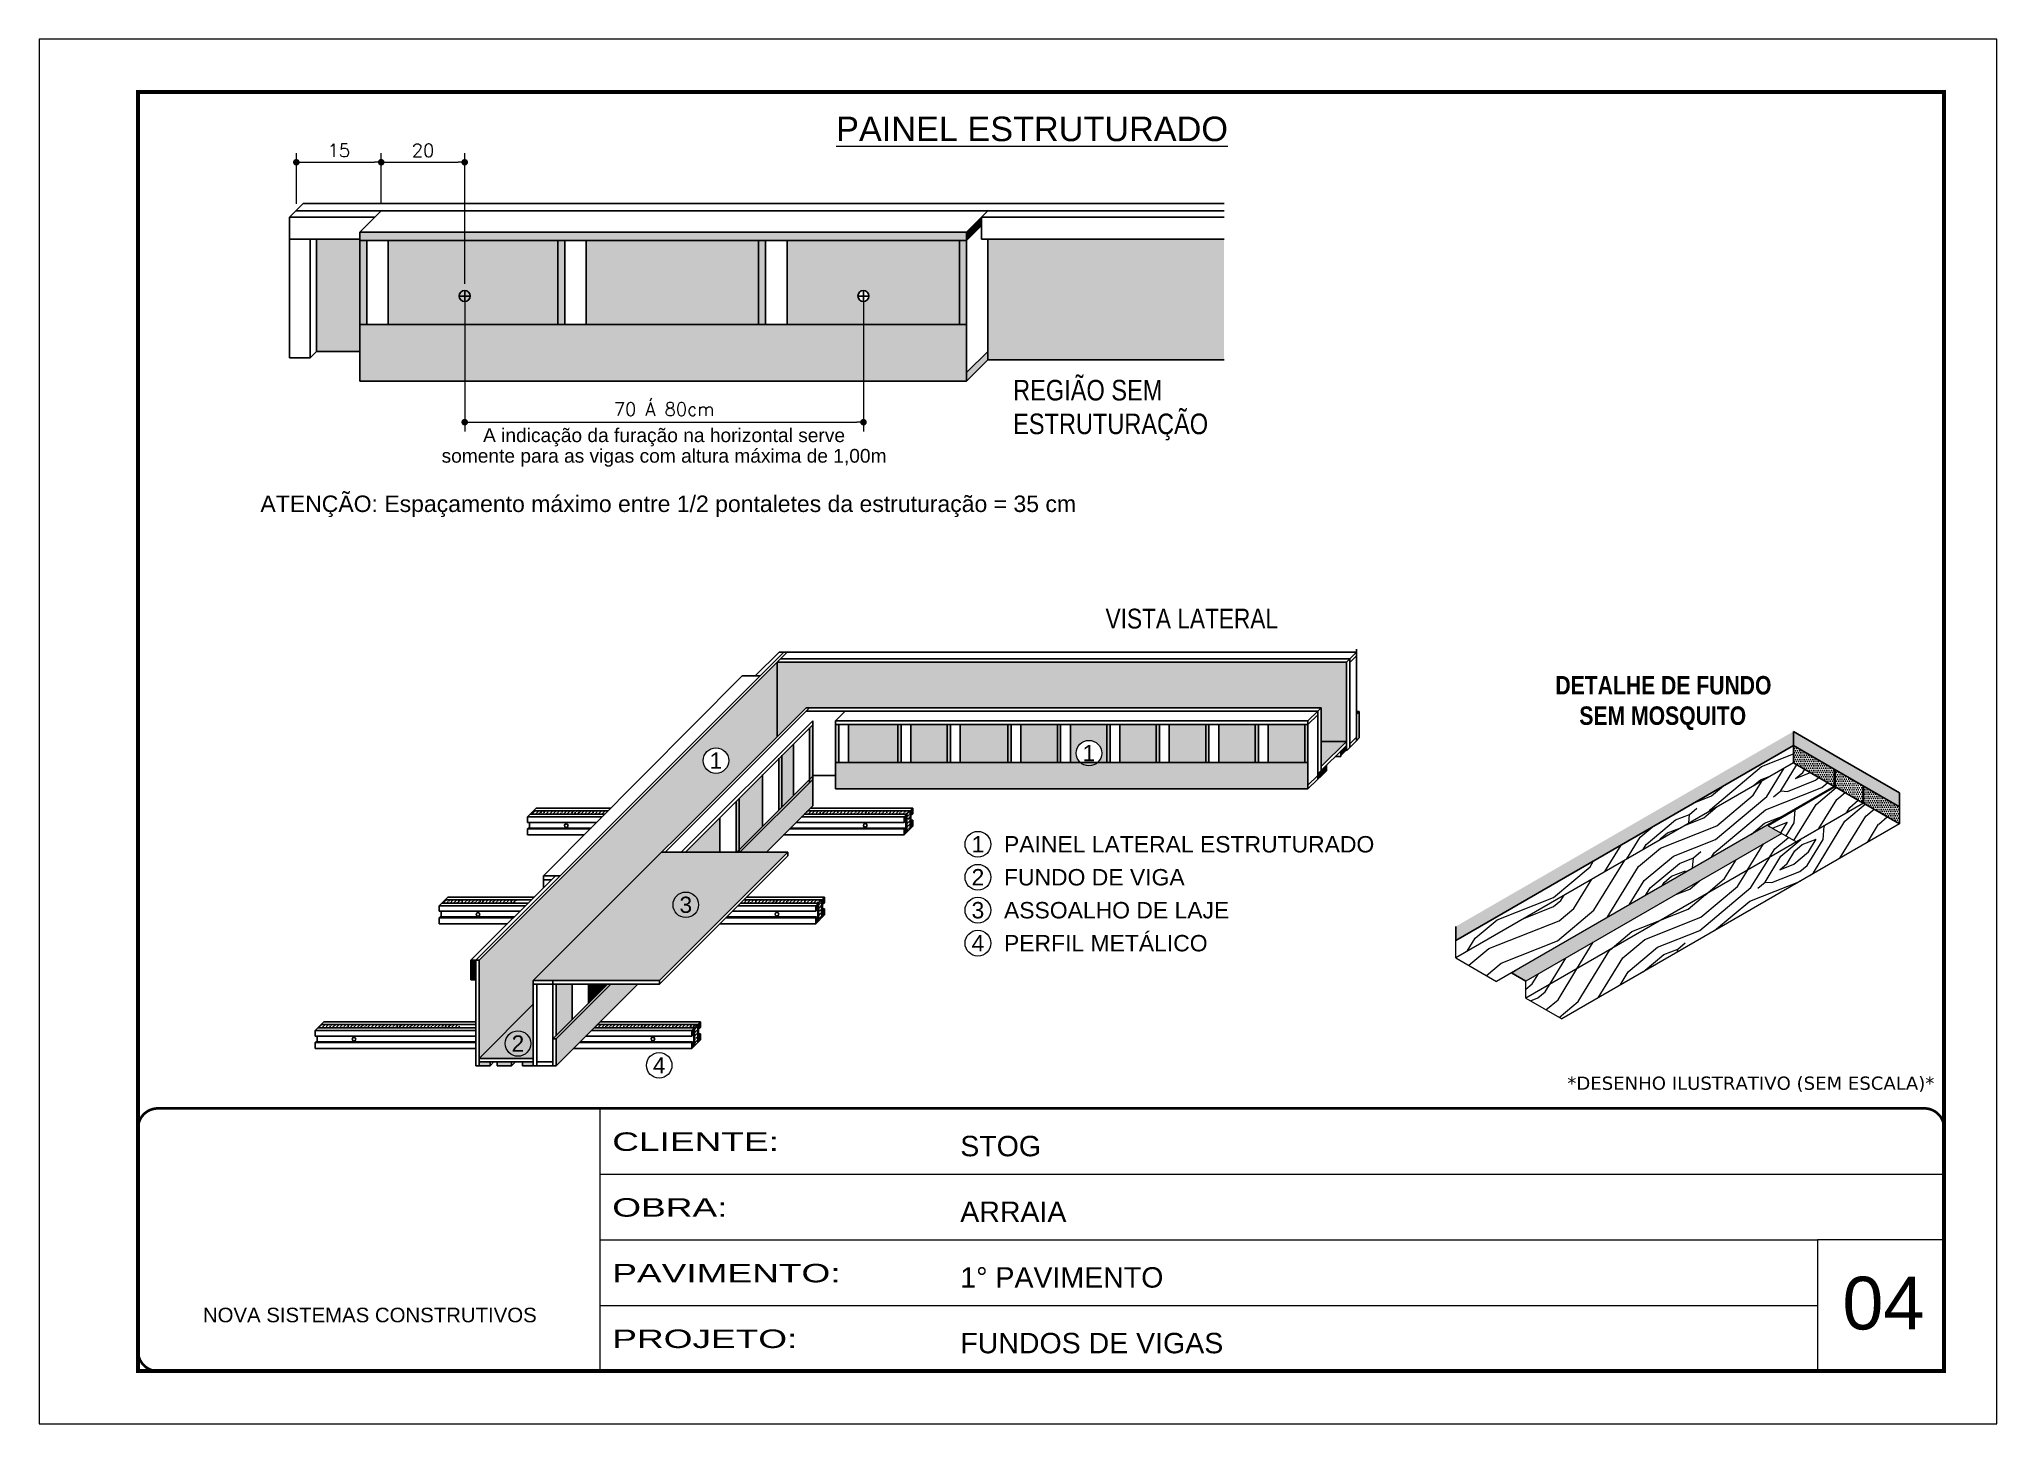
# Model space of a CAD drawing. Extents: x -3394 to 16474, y 3662 to 14397.
# Drawn here: x 9027 to 10512, y 13347 to 14397 of the extents above; entities that cross this region are included whole.
import ezdxf
from ezdxf.enums import TextEntityAlignment as Align

# ---------------------------------------------------------------- set-up
doc = ezdxf.new("R2010")
doc.units = 0
doc.linetypes.add('CONTINUO', pattern=[0])
doc.linetypes.add('DASHED', pattern=[0.75, 0.5, -0.25])
doc.layers.get('0').update_dxf_attribs({"linetype": 'CONTINUOUS'})
doc.layers.get('Defpoints').update_dxf_attribs({"linetype": 'CONTINUOUS'})
for name, color, linetype, lineweight in [('CARIMBO', 255, 'CONTINUOUS', 9), ('Demarcação 1', 251, 'CONTINUOUS', 9), ('Folhas', 255, 'CONTINUOUS', 9), ('fundo', 100, 'CONTINUOUS', 9), ('Madeira', 126, 'CONTINUOUS', 18), ('SARRAFO DE PRESSAO', 251, 'DASHED', 9)]:
    doc.layers.add(name, color=color, linetype=linetype, lineweight=lineweight)
for name, color, linetype in [('COTA', 241, 'CONTINUOUS'), ('HACHURA MADEIRAS', 1, 'CONTINUOUS'), ('material do compensado', 7, 'CONTINUOUS'), ('texto', 7, 'CONTINUOUS')]:
    doc.layers.add(name, color=color, linetype=linetype)
doc.layers.add('Demarcação 2', color=7, linetype='CONTINUOUS', lineweight=9, true_color=0xe0e0e0)
doc.styles.add('ARIAL', font='arial.ttf')
doc.styles.add('CESAR1', font='arial.ttf', dxfattribs={"oblique": 15})
doc.styles.add('ROMANC', font='techb___.ttf', dxfattribs={"height": 2.5})
doc.styles.get("Standard").update_dxf_attribs({"font": 'ROMANS.SHX'})
doc.styles.add('stylellllll', font='verdana.ttf', dxfattribs={"height": 2})
doc.styles.add('Tecnologia', font='')
doc.styles.add('texto', font='ARIALN.TTF')
doc.styles.get('Tecnologia').set_extended_font_data('Forgotten Futurist')
doc.dimstyles.new('1x', dxfattribs={"dimtxt": 10, "dimasz": 5, "dimexe": 7, "dimexo": 5, "dimgap": 4, "dimtad": 1, "dimdec": 1, "dimdsep": 46, "dimtxsty": 'Standard', "dimblk": 'DOT', "dimcen": 0.09, "dimclrd": 4, "dimclre": 4, "dimclrt": 2, "dimadec": 0, "dimazin": 2, "dimtfac": 1, "dimtdec": 1, "dimtmove": 0, "dimatfit": 3, "dimldrblk": 'DOT', "dimfxl": 1, "dimtolj": 1, "dimtzin": 0, "dimlwd": 9, "dimlwe": 9, "dimarcsym": 0})
pattern_1 = [(45, (6819.7124, 62035.8425), (0.99436891, 3.64601934), [4.6875, -0.9375, 0, -0.9375])]
pattern_2 = [(355, (-39306.96, 10999), (111.07494, 93.20294), [5.12645, -97.40264]), (85, (-39262.98, 11031.17), (-93.20294, 111.07494), [10.2529, -92.27619]), (40, (-39284.3, 11022.74), (8.936, 102.13894), [7.24881, -21.74642, 7.24881, -14.497615, 50.751904, -43.50449]), (40, (-39312.516, 10994.335), (8.936, 102.13894), [7.24983, -14.49967, 7.24983, -115.99871]), (40, (-39275.874, 11001.42), (8.936, 102.13894), [7.24983, -137.7482]), (40, (-39266.11, 10995.42), (8.936, 102.13894), [7.24983, -137.7482]), (40, (-39280.534, 11006.976), (8.936, 102.13894), [7.24983, -137.7482]), (40, (-39285.194, 11012.53), (8.936, 102.13894), [14.49967, -130.49838]), (40, (-39252.96, 11086.9), (8.936, 102.13894), [14.49967, -130.49838]), (40, (-39294.96, 11018.53), (8.936, 102.13894), [28.99933, -115.99871]), (40, (-39299.62, 11024.08), (8.936, 102.13894), [28.99933, -115.99871]), (40, (-39230.55, 11048.92), (8.936, 102.13894), [28.99933, -115.99871]), (40, (-39303.835, 11034.744), (8.936, 102.13894), [21.7497, -123.24834]), (40, (-39322.92, 11051.85), (8.936, 102.13894), [21.7497, -123.24834]), (40, (-39313.6, 11040.745), (8.936, 102.13894), [21.7497, -123.24834]), (40, (-39244.53, 11065.58), (8.936, 102.13894), [36.24951, -108.74853]), (40, (-39254.3, 11071.58), (8.936, 102.13894), [36.24951, -108.74853]), (40, (-39246.32, 11045.15), (8.936, 102.13894), [50.74931, -94.24873]), (21.56505, (-39295.855, 11008.316), (102.138945, -8.936), [11.4631, -217.79893]), (21.56505, (-39272.746, 11037.17), (102.138945, -8.936), [11.4631, -217.79893]), (21.56505, (-39278.747, 11027.403), (102.138945, -8.936), [11.4631, -217.79893]), (21.56505, (-39301.855, 10998.55), (102.138945, -8.936), [22.9262, -206.33583]), (21.56505, (-39277.406, 11042.724), (102.138945, -8.936), [34.3893, -194.87273]), (21.56505, (-39287.173, 11048.725), (102.138945, -8.936), [45.8524, -183.40963]), (21.56505, (-39296.94, 11054.725), (102.138945, -8.936), [45.8524, -183.40963]), (21.56505, (-39309.58, 11086.707), (102.138945, -8.936), [45.8524, -183.40963]), (21.56505, (-39310.474, 11076.493), (102.138945, -8.936), [57.3155, -171.94653]), (21.56505, (-39306.26, 11065.833), (102.138945, -8.936), [57.3155, -171.94653]), (58.43495, (-39274.087, 11021.85), (8.936, 102.138945), [11.4631, -217.79893]), (58.43495, (-39290.3, 11012.976), (8.936, 102.138945), [11.4631, -217.79893]), (58.43495, (-39306.96, 10998.996), (8.936, 102.138945), [22.9262, -206.33583]), (58.43495, (-39274.98, 11011.636), (8.936, 102.138945), [22.9262, -206.33583]), (58.43495, (-39317.623, 10994.78), (8.936, 102.138945), [34.3893, -194.87273]), (58.43495, (-39327.837, 10995.676), (8.936, 102.138945), [45.8524, -183.40963]), (58.43495, (-39235.465, 10992.74), (8.936, 102.138945), [45.8524, -183.40963]), (58.43495, (-39270.32, 11006.08), (8.936, 102.138945), [45.8524, -183.40963]), (58.43495, (-39250.786, 10994.08), (8.936, 102.138945), [57.3155, -171.94653]), (58.43495, (-39260.553, 11000.08), (8.936, 102.138945), [57.3155, -171.94653])]
pattern_3 = [(0, (-28414.4452, 3245.0441), (0.82275303, 1.645506056), [0, -1.645506056])]

msp = doc.modelspace()

# ---------------------------------------------------------------- texts
at = {"style": 'stylellllll'}
msp.add_text('*DESENHO ILUSTRATIVO (SEM ESCALA)*', height=10, dxfattribs=at).set_placement((10464.79, 13599.88), align=Align.RIGHT)
at = {"layer": 'CARIMBO', "linetype": 'Continuous', "ltscale": 2, "style": 'ARIAL'}
msp.add_text('%%UPAINEL ESTRUTURADO', height=18.59, dxfattribs=at).set_placement((9780.37, 14319.22), align=Align.CENTER)
at = {"layer": 'CARIMBO', "linetype": 'Continuous', "ltscale": 2, "style": 'texto'}
for s, height, p in [('REGIÃO SEM', 15.6, (9766.03, 14122.59)), ('ESTRUTURAÇÃO', 15.6, (9766.03, 14097.03)), ('VISTA LATERAL', 15, (9836.13, 13949.67))]:
    msp.add_text(s, height=height, dxfattribs=at).set_placement(p)
at = {"layer": 'CARIMBO', "color": 2, "style": 'ARIAL'}
for s, height, p in [('A indicação da furação na horizontal serve', 10.4, (9501.23, 14096.21)), ('somente para as vigas com altura máxima de 1,00m', 10.4, (9501.23, 14080.61)), ('ATENÇÃO: Espaçamento máximo entre 1/2 pontaletes da estruturação = 35 cm  ', 12.48, (9509.25, 14044.24))]:
    msp.add_text(s, height=height, dxfattribs=at).set_placement(p, align=Align.MIDDLE_CENTER)
at = {"layer": 'CARIMBO', "style": 'ARIAL'}
for s, height, p in [('1', 12.32, (9540.58, 13849.48)), ('1', 12.32, (9823.52, 13855.15)), ('1', 12.44, (9739.31, 13786.04)), ('2', 12.44, (9739.31, 13761.04)), ('3', 12.32, (9517.72, 13740.16)), ('3', 12.44, (9739.31, 13736.04)), ('4', 12.44, (9739.31, 13711.04)), ('2', 12.32, (9390.39, 13634.94)), ('4', 12.32, (9497.53, 13618.39))]:
    msp.add_text(s, height=height, dxfattribs=at).set_placement(p, align=Align.MIDDLE_CENTER)
at = {"layer": 'CARIMBO', "style": 'CESAR1'}
for s, p in [('PAINEL LATERAL ESTRUTURADO', (9759.08, 13786.04)), ('FUNDO DE VIGA', (9759.08, 13761.04)), ('ASSOALHO DE LAJE', (9759.08, 13736.04)), ('PERFIL METÁLICO', (9759.08, 13711.04))]:
    msp.add_text(s, height=12.436, dxfattribs=at).set_placement(p, align=Align.MIDDLE_LEFT)
at = {"layer": 'CARIMBO', "style": 'ARIAL'}
msp.add_text('04', height=40, dxfattribs=at).set_placement((10395.07, 13418.12))
at = {"layer": 'texto', "style": 'ROMANC'}
for s, p in [('DETALHE DE FUNDO ', (10261.52, 13906.63)), ('SEM MOSQUITO', (10258.78, 13883.58))]:
    msp.add_text(s, height=14, dxfattribs=at).set_placement(p, align=Align.MIDDLE_CENTER)

# ---------------------------------------------------------------- blocks, each defined once
blk = doc.blocks.new('9999999999')
at = {"color": 30, "linetype": 'CONTINUO'}
for p, q in [((98564.6, 34230.2), (98564.6, 34429.4)), ((98564.6, 34379.6), (99584, 34379.6)), ((98564.6, 34329.8), (99488, 34329.8)), ((99584, 34329.8), (99488, 34329.8)), ((99488, 34329.8), (99488, 34230.2)), ((98564.6, 34280), (99488, 34280))]:
    blk.add_line(p, q, dxfattribs=at)
at = {"color": 30, "linetype": 'CONTINUO', "const_width": 2}
blk.add_lwpolyline([(99584, 34230.2), (99584, 34414.4, 0.414214), (99569, 34429.4), (98229, 34429.4, 0.414214), (98214, 34414.4), (98214, 34245.2, 0.414214), (98229, 34230.2), (99584, 34230.2)], format="xyb", dxfattribs=at)
at = {"layer": 'Folhas'}
blk.add_lwpolyline([(98139, 34190.2), (99624, 34190.2), (99624, 35240.2), (98139, 35240.2)], close=True, dxfattribs=at)
at = {"layer": 'Folhas', "color": 30, "const_width": 3}
blk.add_lwpolyline([(98214, 34230.2), (99584, 34230.2), (99584, 35200.2), (98214, 35200.2)], close=True, dxfattribs=at)
at = {"color": 7, "linetype": 'Continuous', "ltscale": 5, "style": 'ARIAL'}
for s, height, p in [('STOG', 15.48, (98837.7, 34393.1)), ('ARRAIA', 15.48, (98837.7, 34343.3)), ('1° PAVIMENTO', 15.483, (98837.7, 34293.5)), ('NOVA SISTEMAS CONSTRUTIVOS', 11.059, (98263.2, 34267.2)), ('FUNDOS DE VIGAS', 15.483, (98837.7, 34243.7))]:
    blk.add_text(s, height=height, dxfattribs=at).set_placement(p)
at = {"layer": 'Folhas', "color": 7, "style": 'Tecnologia', "width": 1.5}
for s, p in [('CLIENTE:', (98573.7, 34397.2)), ('OBRA:', (98573.7, 34347.3)), ('PAVIMENTO:', (98573.7, 34297.5)), ('PROJETO:', (98573.7, 34247.7))]:
    blk.add_text(s, height=14, dxfattribs=at).set_placement(p)
blk = doc.blocks.new('_Dot')
at = {"color": 0, "linetype": 'ByBlock', "lineweight": -2}
blk.add_line((-0.5, 0), (-1, 0), dxfattribs=at)
at = {"color": 0, "linetype": 'ByBlock', "const_width": 0.5}
blk.add_lwpolyline([(-0.25, 0, 1), (0.25, 0, 1)], format="xyb", close=True, dxfattribs=at)
blk = doc.blocks.new('*D14')
at = {"layer": 'COTA', "color": 4, "lineweight": 9, "transparency": 16777216}
for p, q in [((9222.3, 14271.8), (9222.3, 14310.2)), ((9227.3, 14303.2), (9281.7, 14303.2)), ((9286.7, 14271.4), (9286.7, 14310.2))]:
    blk.add_line(p, q, dxfattribs=at)
at = {"layer": 'Defpoints', "color": 0, "transparency": 16777216}
for p in [(9286.7, 14303.2), (9222.3, 14266.8), (9286.7, 14266.4)]:
    blk.add_point(p, dxfattribs=at)
at = {"layer": 'COTA', "color": 4, "lineweight": 9, "transparency": 16777216, "xscale": 5, "yscale": 5, "zscale": 5, "rotation": 180}
blk.add_blockref('_Dot', (9222.3, 14303.2), dxfattribs=at)
at = {"layer": 'COTA', "color": 4, "lineweight": 9, "transparency": 16777216, "xscale": 5, "yscale": 5, "zscale": 5}
blk.add_blockref('_Dot', (9286.7, 14303.2), dxfattribs=at)
at = {"layer": 'COTA', "color": 2, "transparency": 16777216, "insert": (9254.5, 14312.2), "char_height": 10, "attachment_point": 5}
blk.add_mtext('\\A1;15', dxfattribs=at)
blk = doc.blocks.new('*D15')
at = {"layer": 'COTA', "color": 4, "lineweight": 9, "transparency": 16777216}
for p, q in [((9286.7, 14271.4), (9286.7, 14310.2)), ((9291.7, 14303.2), (9345, 14303.2)), ((9350, 14210.9), (9350, 14310.2))]:
    blk.add_line(p, q, dxfattribs=at)
at = {"layer": 'Defpoints', "color": 0, "transparency": 16777216}
for p in [(9350, 14303.2), (9286.7, 14266.4), (9350, 14205.9)]:
    blk.add_point(p, dxfattribs=at)
at = {"layer": 'COTA', "color": 4, "lineweight": 9, "transparency": 16777216, "xscale": 5, "yscale": 5, "zscale": 5, "rotation": 180}
blk.add_blockref('_Dot', (9286.7, 14303.2), dxfattribs=at)
at = {"layer": 'COTA', "color": 4, "lineweight": 9, "transparency": 16777216, "xscale": 5, "yscale": 5, "zscale": 5}
blk.add_blockref('_Dot', (9350, 14303.2), dxfattribs=at)
at = {"layer": 'COTA', "color": 2, "transparency": 16777216, "insert": (9318.4, 14312.2), "char_height": 10, "attachment_point": 5}
blk.add_mtext('\\A1;20', dxfattribs=at)
blk = doc.blocks.new('*D16')
at = {"layer": 'COTA', "color": 4, "lineweight": 9, "transparency": 16777216}
for p, q in [((9350, 14200.9), (9350, 14099.1)), ((9652.5, 14200.9), (9652.5, 14099.1)), ((9355, 14106.1), (9647.5, 14106.1))]:
    blk.add_line(p, q, dxfattribs=at)
at = {"layer": 'Defpoints', "color": 0, "transparency": 16777216}
for p in [(9350, 14205.9), (9652.5, 14205.9), (9652.5, 14106.1)]:
    blk.add_point(p, dxfattribs=at)
at = {"layer": 'COTA', "color": 4, "lineweight": 9, "transparency": 16777216, "xscale": 5, "yscale": 5, "zscale": 5, "rotation": 180}
blk.add_blockref('_Dot', (9350, 14106.1), dxfattribs=at)
at = {"layer": 'COTA', "color": 4, "lineweight": 9, "transparency": 16777216, "xscale": 5, "yscale": 5, "zscale": 5}
blk.add_blockref('_Dot', (9652.5, 14106.1), dxfattribs=at)
at = {"layer": 'COTA', "color": 2, "transparency": 16777216, "insert": (9501.2, 14116), "char_height": 10, "attachment_point": 5}
blk.add_mtext('\\A1;70 Á 80cm', dxfattribs=at)

# ---------------------------------------------------------------- dimensions: what is measured, and where the dimension line sits
at = {"layer": 'COTA'}
for base, p1, p2, text, picture, middle in [((9286.72, 14303.19), (9222.29, 14266.77), (9286.72, 14266.38), '15', '*D14', (9254.5, 14312.19)), ((9350, 14303.19), (9286.72, 14266.38), (9350, 14205.92), '20', '*D15', (9318.36, 14312.19)), ((9652.46, 14106.09), (9350, 14205.92), (9652.46, 14205.92), '70 Á 80cm', '*D16', (9501.23, 14116.04))]:
    dim = msp.add_linear_dim(base=base, p1=p1, p2=p2, text=text, dimstyle='1x', dxfattribs=at)
    dim.commit()
    dim.dimension.update_dxf_attribs({"geometry": picture, "text_midpoint": middle})

# ---------------------------------------------------------------- hatches: boundary and pattern name
for points in [[(9741.9, 14255.17), (9741.9, 14261.55), (9730.55, 14250.29), (9730.55, 14243.91)], [(9572.95, 14180.2), (9578.28, 14180.2), (9578.28, 14243.92), (9572.95, 14243.92)], [(10018.8, 13856.86), (10018.8, 13861.05), (10014.58, 13856.86), (10014.58, 13852.66)], [(10003.64, 13846.01), (9997.66, 13840.08), (9997.66, 13835.88), (10003.64, 13841.82)], [(9358.41, 13698.04), (9354.75, 13698.04), (9354.75, 13683.18), (9358.41, 13683.18)]]:
    msp.add_hatch(color=256).paths.add_polyline_path(points)
at = {"linetype": 'ByBlock', "ltscale": 2}
for points in [[(9270.38, 14180.2), (9275.71, 14180.2), (9275.71, 14243.8), (9270.38, 14243.8)], [(9730.55, 14250.29), (9270.5, 14250.29), (9270.5, 14243.92), (9730.55, 14243.92)], [(9420.57, 14180.2), (9425.89, 14180.2), (9425.89, 14243.8), (9420.57, 14243.8)], [(10028.43, 13886.65), (10026.42, 13886.65), (10026.42, 13884.41)], [(9611.52, 13832.71), (9613.87, 13835.06), (9613.87, 13876.5), (9611.52, 13874.15)], [(9631.17, 13847.95), (9633.61, 13847.95), (9633.61, 13876.66), (9631.17, 13876.66)], [(9678.44, 13847.95), (9680.88, 13847.95), (9680.88, 13876.66), (9678.44, 13876.66)], [(9715.98, 13847.95), (9718.42, 13847.95), (9718.42, 13876.66), (9715.98, 13876.66)], [(9761.91, 13847.95), (9764.35, 13847.95), (9764.35, 13876.66), (9761.91, 13876.66)], [(9799.44, 13847.95), (9801.88, 13847.95), (9801.88, 13876.66), (9799.44, 13876.66)], [(9836.98, 13847.95), (9839.42, 13847.95), (9839.42, 13876.66), (9836.98, 13876.66)], [(9874.51, 13847.95), (9876.95, 13847.95), (9876.95, 13876.66), (9874.51, 13876.66)], [(9912.04, 13847.95), (9914.48, 13847.95), (9914.48, 13876.66), (9912.04, 13876.66)], [(9949.58, 13847.95), (9952.02, 13847.95), (9952.02, 13876.66), (9949.58, 13876.66)], [(9987.11, 13847.95), (9989.55, 13847.95), (9989.55, 13876.66), (9987.11, 13876.66)], [(9588.18, 13811.85), (9590.53, 13814.2), (9590.53, 13853.5), (9588.18, 13851.15)], [(9611.62, 13832.82), (9611.62, 13835.3), (9558.23, 13781.9), (9558.23, 13780.01), (9558.82, 13780.01)], [(9558.12, 13820.75), (9555.77, 13818.4), (9555.77, 13779.9), (9558.12, 13779.9)], [(9460.95, 13679.88), (9458.39, 13679.88), (9416.93, 13638.43), (9419.5, 13638.43)], [(9443.75, 13665.24), (9446.1, 13667.59), (9446.1, 13679.77), (9443.75, 13679.77)]]:
    msp.add_hatch(color=256, dxfattribs=at).paths.add_polyline_path(points)
h = msp.add_hatch(color=256)
h.paths.add_polyline_path([(9730.55, 14143.66), (9730.55, 14137.28), (9746.77, 14153.38), (9746.77, 14159.75)])
h.paths.add_polyline_path([(9725.22, 14180.2), (9730.55, 14180.2), (9730.55, 14243.91), (9725.23, 14243.91)])
at = {"linetype": 'Continuous', "ltscale": 1.5}
h = msp.add_hatch(dxfattribs=at)
h.set_pattern_fill('ANSI36', color=256, scale=15, style=0)
h.set_pattern_definition(pattern_1)
h.paths.add_polyline_path([(9402.18, 13811.33), (9399.68, 13808.83), (9456.24, 13808.83), (9458.73, 13811.33)])
h = msp.add_hatch(dxfattribs=at)
h.set_pattern_fill('ANSI36', color=256, scale=15, style=0)
h.set_pattern_definition(pattern_1)
h.paths.add_polyline_path([(9687.87, 13811.33), (9610.14, 13811.33), (9607.63, 13808.83), (9685.36, 13808.83)])
h.paths.add_polyline_path([(9687.87, 13811.33), (9685.36, 13808.83), (9685.36, 13795.21), (9687.87, 13797.72)])
h = msp.add_hatch(dxfattribs=at)
h.set_pattern_fill('ANSI36', color=256, scale=15, style=0)
h.set_pattern_definition(pattern_1)
h.paths.add_polyline_path([(9335.2, 13743.96), (9332.7, 13741.46), (9389.26, 13741.46), (9391.75, 13743.96)])
h = msp.add_hatch(dxfattribs=at)
h.set_pattern_fill('ANSI36', color=256, scale=15, style=0)
h.set_pattern_definition(pattern_1)
h.paths.add_polyline_path([(9620.89, 13743.96), (9618.38, 13741.46), (9618.38, 13727.84), (9620.89, 13730.35)])
h.paths.add_polyline_path([(9561.88, 13743.96), (9559.38, 13741.46), (9618.38, 13741.46), (9620.89, 13743.96)])
h = msp.add_hatch(dxfattribs=at)
h.set_pattern_fill('ANSI36', color=256, scale=15, style=0)
h.set_pattern_definition(pattern_1)
h.paths.add_polyline_path([(9241.13, 13649.34), (9238.62, 13646.83), (9346.09, 13646.83), (9346.09, 13649.34)])
h = msp.add_hatch(dxfattribs=at)
h.set_pattern_fill('ANSI36', color=256, scale=15, style=0)
h.set_pattern_definition(pattern_1)
h.paths.add_polyline_path([(9526.82, 13649.34), (9524.31, 13646.83), (9524.31, 13633.22), (9526.82, 13635.73)])
h.paths.add_polyline_path([(9450.71, 13649.34), (9448.21, 13646.83), (9524.31, 13646.83), (9526.82, 13649.34)])
at = {"linetype": 'ByBlock', "ltscale": 2}
h = msp.add_hatch(color=256, dxfattribs=at)
h.paths.add_polyline_path([(9369.2, 13621.05), (9360.98, 13621.05), (9360.98, 13618.13), (9369.2, 13618.13)])
h.paths.add_polyline_path([(9385.5, 13621.05), (9374.71, 13621.05), (9374.71, 13618.13), (9385.5, 13618.13)])
h.paths.add_polyline_path([(9402.05, 13621.05), (9393.83, 13621.05), (9393.83, 13618.13), (9402.05, 13618.13)])
at = {"layer": 'Demarcação 1'}
h = msp.add_hatch(color=256, dxfattribs=at)
h.paths.add_polyline_path([(9380.71, 13634.94, 1), (9400.06, 13634.94, 1)], flags=17)
h.paths.add_polyline_path([(9402.05, 13682.65), (9587.09, 13867.69), (9587.09, 13924.16), (9587.09, 13924.16), (9360.98, 13698.05), (9360.98, 13623.61), (9402.05, 13664.68)])
h.paths.add_polyline_path([(9530.9, 13849.48, -1), (9550.26, 13849.48, -1)], flags=16)
h.paths.add_polyline_path([(9382.51, 13625.69), (9398.27, 13625.69), (9398.27, 13644.25), (9382.51, 13644.25)], flags=24)
h.paths.add_polyline_path([(9532.7, 13840.23), (9548.46, 13840.23), (9548.46, 13858.78), (9532.7, 13858.78)], flags=24)
for points in [[(9587.09, 13867.69), (9609.03, 13889.62), (9999.59, 13889.62), (9999.59, 13864), (10018.8, 13864), (10018.8, 13924.16), (9587.09, 13924.16)], [(9999.59, 13864), (9999.59, 13844.94), (10018.8, 13864)]]:
    msp.add_hatch(color=256, dxfattribs=at).paths.add_polyline_path(points)
h = msp.add_hatch(color=256, dxfattribs=at)
h.paths.add_polyline_path([(9360.98, 13623.61), (9402.05, 13623.61), (9402.05, 13664.68)])
h.paths.add_polyline_path([(9380.71, 13634.94, -1), (9400.06, 13634.94, -1)], flags=16)
h.paths.add_polyline_path([(9382.51, 13625.69), (9398.27, 13625.69), (9398.27, 13644.25), (9382.51, 13644.25)], flags=24)
at = {"layer": 'Demarcação 2'}
for points in [[(9270.5, 14243.92), (9270.5, 14243.92), (9270.5, 14243.92), (9270.5, 14244.98), (9237.5, 14244.98), (9237.5, 14159.76), (9270.49, 14159.76)], [(9292.04, 14180.2), (9420.68, 14180.2), (9420.68, 14243.92), (9292.04, 14243.92)], [(9442.23, 14180.2), (9572.95, 14180.2), (9572.95, 14243.92), (9442.23, 14243.92)], [(9746.77, 14244.98), (9746.77, 14153.38), (9926.05, 14153.38), (9926.05, 14244.98)], [(9730.55, 14180.2), (9270.49, 14180.2), (9270.49, 14143.66), (9270.49, 14137.29), (9730.55, 14137.28)], [(9641.14, 13847.95), (9678.55, 13847.95), (9678.55, 13876.77), (9641.14, 13876.77)], [(9688.42, 13847.95), (9716.08, 13847.95), (9716.08, 13876.77), (9688.42, 13876.77)], [(9725.95, 13847.95), (9762.02, 13847.95), (9762.02, 13876.77), (9725.95, 13876.77)], [(9771.88, 13847.95), (9799.55, 13847.95), (9799.55, 13876.77), (9771.88, 13876.77)], [(9846.95, 13847.95), (9874.62, 13847.95), (9874.62, 13876.77), (9846.95, 13876.77)], [(9884.48, 13847.95), (9912.15, 13847.95), (9912.15, 13876.77), (9884.48, 13876.77)], [(9922.02, 13847.95), (9949.68, 13847.95), (9949.68, 13876.77), (9922.02, 13876.77)], [(9959.55, 13847.95), (9987.22, 13847.95), (9987.22, 13876.77), (9959.55, 13876.77)], [(9590.64, 13814.31), (9599.3, 13822.98), (9599.3, 13861.94), (9590.64, 13853.27)], [(9989.66, 13847.95), (9829.99, 13847.95, -0.3830345), (9817.06, 13847.95), (9631.27, 13847.95), (9631.27, 13827.95), (9989.66, 13827.95)], [(9558.23, 13781.9), (9575.96, 13799.64), (9575.96, 13838.6), (9558.23, 13820.86)], [(9613.98, 13818.09), (9613.98, 13835.17), (9558.82, 13780.01), (9578.82, 13780.01), (9613.97, 13815.16)], [(9517.38, 13780.01), (9543.56, 13780.01), (9543.56, 13806.19)], [(9419.29, 13640.78), (9431.53, 13653.03), (9431.53, 13679.88), (9419.29, 13679.88)], [(9481.25, 13679.88), (9475.77, 13679.88), (9460.95, 13679.88), (9419.5, 13638.43), (9419.5, 13618.13)], [(9446.21, 13667.7), (9458.39, 13679.88), (9446.21, 13679.88)]]:
    msp.add_hatch(color=256, dxfattribs=at).paths.add_polyline_path(points)
h = msp.add_hatch(color=256, dxfattribs=at)
h.paths.add_polyline_path([(9648.27, 14201.74, -1), (9656.64, 14201.74, -1)], flags=16)
h.paths.add_polyline_path([(9594.5, 14180.2), (9725.22, 14180.2), (9725.23, 14243.92), (9594.5, 14243.92)])
h = msp.add_hatch(color=256, dxfattribs=at)
h.paths.add_polyline_path([(9833.2, 13855.15, -1), (9813.84, 13855.15, -1)], flags=16)
h.paths.add_polyline_path([(9815.64, 13845.9), (9831.4, 13845.9), (9831.4, 13864.45), (9815.64, 13864.45)], flags=24)
h.paths.add_polyline_path([(9809.42, 13847.95), (9837.08, 13847.95), (9837.08, 13876.77), (9809.42, 13876.77)])
h = msp.add_hatch(color=256, dxfattribs=at)
h.paths.add_polyline_path([(9402.05, 13682.65), (9404.61, 13682.65), (9416.93, 13682.65), (9497.69, 13682.65), (9595.05, 13780.01), (9499.41, 13780.01)])
h.paths.add_polyline_path([(9509.79, 13730.63), (9525.65, 13730.63), (9525.65, 13749.51), (9509.79, 13749.51)], flags=24)
at = {"layer": 'fundo'}
h = msp.add_hatch(color=252, dxfattribs=at)
h.dxf.hatch_style = 1
h.paths.add_polyline_path([(10101.7, 13723.66), (10101.7, 13713.01), (10357.85, 13860.9), (10357.85, 13871.55)])
h = msp.add_hatch(color=252, dxfattribs=at)
h.dxf.hatch_style = 1
h.paths.add_polyline_path([(10388.92, 13853.61), (10357.85, 13871.55), (10357.85, 13860.9), (10388.92, 13842.95), (10438.26, 13814.47), (10438.26, 13825.12)])
h = msp.add_hatch(color=252, dxfattribs=at)
h.dxf.hatch_style = 1
h.paths.add_polyline_path([(10349.21, 13794.15), (10338.85, 13800.14), (10338.85, 13801.02), (10144.06, 13688.56), (10154.98, 13682.25)])
at = {"layer": 'HACHURA MADEIRAS'}
h = msp.add_hatch(dxfattribs=at)
h.set_pattern_fill('DOTS', scale=1.036539)
h.set_pattern_definition(pattern_3)
h.paths.add_polyline_path([(10388.92, 13829.93), (10388.92, 13842.95), (10357.85, 13860.9), (10357.85, 13847.87)])
h = msp.add_hatch(dxfattribs=at)
h.set_pattern_fill('DOTS', scale=1.036539)
h.set_pattern_definition(pattern_3)
h.paths.add_polyline_path([(10389.68, 13842.51), (10389.68, 13829.49), (10410.82, 13817.29), (10410.82, 13830.31)])
h = msp.add_hatch(dxfattribs=at)
h.set_pattern_fill('DOTS', scale=1.036539)
h.set_pattern_definition(pattern_3)
h.paths.add_polyline_path([(10411.12, 13830.14), (10411.12, 13817.11), (10438.26, 13801.44), (10438.26, 13814.47)])
at = {"layer": 'Madeira'}
h = msp.add_hatch(dxfattribs=at)
h.set_pattern_fill('PATRON00077', color=256, scale=102.529099, angle=355, pattern_type=2)
h.set_pattern_definition(pattern_2)
h.paths.add_polyline_path([(10101.7, 13713.01), (10101.7, 13699.99), (10357.85, 13847.87), (10357.85, 13860.9)])
h = msp.add_hatch(dxfattribs=at)
h.set_pattern_fill('PATRON00077', color=256, scale=102.529099, angle=355, pattern_type=2)
h.set_pattern_definition([(355, (-8204.44, -58241.57), (111.07494, 93.20294), [5.12645, -97.40264]), (85, (-8160.46, -58209.4), (-93.20294, 111.07494), [10.25291, -92.27619]), (40, (-8181.78, -58217.83), (8.936, 102.138945), [7.248807, -21.74642, 7.248807, -14.497615, 50.751904, -43.504487]), (40, (-8210, -58246.234), (8.936, 102.138945), [7.24983, -14.499665, 7.24983, -115.99871]), (40, (-8173.356, -58239.15), (8.936, 102.138945), [7.24983, -137.74821]), (40, (-8163.59, -58245.15), (8.936, 102.138945), [7.24983, -137.74821]), (40, (-8178.016, -58233.594), (8.936, 102.138945), [7.24983, -137.74821]), (40, (-8182.676, -58228.04), (8.936, 102.138945), [14.49967, -130.49838]), (40, (-8150.44, -58153.67), (8.936, 102.138945), [14.49967, -130.49838]), (40, (-8192.44, -58222.04), (8.936, 102.138945), [28.99933, -115.99871]), (40, (-8197.1, -58216.486), (8.936, 102.138945), [28.99933, -115.99871]), (40, (-8128.03, -58191.65), (8.936, 102.138945), [28.99933, -115.99871]), (40, (-8201.32, -58205.825), (8.936, 102.138945), [21.7497, -123.24834]), (40, (-8220.404, -58188.72), (8.936, 102.138945), [21.7497, -123.24834]), (40, (-8211.084, -58199.825), (8.936, 102.138945), [21.7497, -123.24834]), (40, (-8142.01, -58174.99), (8.936, 102.138945), [36.24951, -108.74853]), (40, (-8151.78, -58168.99), (8.936, 102.138945), [36.24951, -108.74853]), (40, (-8143.8, -58195.42), (8.936, 102.138945), [50.74931, -94.24873]), (21.56505, (-8193.337, -58232.254), (102.138945, -8.936), [11.4631, -217.79893]), (21.56505, (-8170.23, -58203.4), (102.138945, -8.936), [11.4631, -217.79893]), (21.56505, (-8176.23, -58213.166), (102.138945, -8.936), [11.4631, -217.79893]), (21.56505, (-8199.337, -58242.02), (102.138945, -8.936), [22.9262, -206.33583]), (21.56505, (-8174.89, -58197.846), (102.138945, -8.936), [34.3893, -194.87273]), (21.56505, (-8184.655, -58191.845), (102.138945, -8.936), [45.8524, -183.40963]), (21.56505, (-8194.423, -58185.844), (102.138945, -8.936), [45.8524, -183.40963]), (21.56505, (-8207.063, -58153.862), (102.138945, -8.936), [45.8524, -183.40963]), (21.56505, (-8207.956, -58164.076), (102.138945, -8.936), [57.31551, -171.94653]), (21.56505, (-8203.743, -58174.737), (102.138945, -8.936), [57.31551, -171.94653]), (58.43495, (-8171.57, -58218.72), (8.936, 102.138945), [11.4631, -217.79893]), (58.43495, (-8187.783, -58227.594), (8.936, 102.138945), [11.4631, -217.79893]), (58.43495, (-8204.444, -58241.574), (8.936, 102.138945), [22.9262, -206.33583]), (58.43495, (-8172.46, -58228.934), (8.936, 102.138945), [22.9262, -206.33583]), (58.43495, (-8215.105, -58245.787), (8.936, 102.138945), [34.3893, -194.87273]), (58.43495, (-8225.32, -58244.894), (8.936, 102.138945), [45.8524, -183.40963]), (58.43495, (-8132.947, -58247.83), (8.936, 102.138945), [45.8524, -183.40963]), (58.43495, (-8167.8, -58234.49), (8.936, 102.138945), [45.8524, -183.40963]), (58.43495, (-8148.27, -58246.49), (8.936, 102.138945), [57.31551, -171.94653]), (58.43495, (-8158.035, -58240.49), (8.936, 102.138945), [57.31551, -171.94653])])
h.paths.add_polyline_path([(10101.7, 13699.99), (10132.78, 13682.04), (10388.92, 13829.93), (10357.85, 13847.87)])
h = msp.add_hatch(dxfattribs=at)
h.set_pattern_fill('PATRON00077', color=256, scale=102.529099, angle=355, pattern_type=2)
h.set_pattern_definition([(355, (-39328.93, 11011.73), (111.07494, 93.20294), [5.12645, -97.40264]), (85, (-39284.94, 11043.91), (-93.20294, 111.07494), [10.2529, -92.27619]), (40, (-39306.265, 11035.48), (8.936, 102.13894), [7.24881, -21.74642, 7.24881, -14.497615, 50.751904, -43.50449]), (40, (-39334.48, 11007.075), (8.936, 102.13894), [7.24983, -14.49967, 7.24983, -115.99871]), (40, (-39297.84, 11014.16), (8.936, 102.13894), [7.24983, -137.7482]), (40, (-39288.07, 11008.16), (8.936, 102.13894), [7.24983, -137.7482]), (40, (-39302.5, 11019.715), (8.936, 102.13894), [7.24983, -137.7482]), (40, (-39307.16, 11025.27), (8.936, 102.13894), [14.49967, -130.49838]), (40, (-39274.92, 11099.64), (8.936, 102.13894), [14.49967, -130.49838]), (40, (-39316.925, 11031.27), (8.936, 102.13894), [28.99933, -115.99871]), (40, (-39321.586, 11036.82), (8.936, 102.13894), [28.99933, -115.99871]), (40, (-39252.514, 11061.656), (8.936, 102.13894), [28.99933, -115.99871]), (40, (-39325.8, 11047.48), (8.936, 102.13894), [21.7497, -123.24834]), (40, (-39344.886, 11064.59), (8.936, 102.13894), [21.7497, -123.24834]), (40, (-39335.566, 11053.484), (8.936, 102.13894), [21.7497, -123.24834]), (40, (-39266.495, 11078.32), (8.936, 102.13894), [36.24951, -108.74853]), (40, (-39276.26, 11084.32), (8.936, 102.13894), [36.24951, -108.74853]), (40, (-39268.28, 11057.89), (8.936, 102.13894), [50.74931, -94.24873]), (21.56505, (-39317.82, 11021.055), (102.138945, -8.936), [11.4631, -217.79893]), (21.56505, (-39294.71, 11049.91), (102.138945, -8.936), [11.4631, -217.79893]), (21.56505, (-39300.71, 11040.143), (102.138945, -8.936), [11.4631, -217.79893]), (21.56505, (-39323.82, 11011.29), (102.138945, -8.936), [22.9262, -206.33583]), (21.56505, (-39299.37, 11055.464), (102.138945, -8.936), [34.3893, -194.87273]), (21.56505, (-39309.138, 11061.464), (102.138945, -8.936), [45.8524, -183.40963]), (21.56505, (-39318.905, 11067.465), (102.138945, -8.936), [45.8524, -183.40963]), (21.56505, (-39331.545, 11099.447), (102.138945, -8.936), [45.8524, -183.40963]), (21.56505, (-39332.44, 11089.233), (102.138945, -8.936), [57.3155, -171.94653]), (21.56505, (-39328.225, 11078.57), (102.138945, -8.936), [57.3155, -171.94653]), (58.43495, (-39296.05, 11034.59), (8.936, 102.138945), [11.4631, -217.79893]), (58.43495, (-39312.265, 11025.715), (8.936, 102.138945), [11.4631, -217.79893]), (58.43495, (-39328.926, 11011.735), (8.936, 102.138945), [22.9262, -206.33583]), (58.43495, (-39296.944, 11024.375), (8.936, 102.138945), [22.9262, -206.33583]), (58.43495, (-39339.587, 11007.52), (8.936, 102.138945), [34.3893, -194.87273]), (58.43495, (-39349.8, 11008.415), (8.936, 102.138945), [45.8524, -183.40963]), (58.43495, (-39257.43, 11005.48), (8.936, 102.138945), [45.8524, -183.40963]), (58.43495, (-39292.284, 11018.82), (8.936, 102.138945), [45.8524, -183.40963]), (58.43495, (-39272.75, 11006.82), (8.936, 102.138945), [57.3155, -171.94653]), (58.43495, (-39282.517, 11012.82), (8.936, 102.138945), [57.3155, -171.94653])])
h.paths.add_polyline_path([(10359.98, 13787.94), (10410.82, 13817.29), (10389.16, 13829.85), (10338.85, 13800.14)])
h = msp.add_hatch(dxfattribs=at)
h.set_pattern_fill('PATRON00077', color=256, scale=102.529099, angle=355, pattern_type=2)
h.set_pattern_definition(pattern_2)
h.paths.add_polyline_path([(10182.13, 13653.57), (10438.26, 13801.44), (10411.12, 13817.11), (10155.07, 13669.28)])
h = msp.add_hatch(dxfattribs=at)
h.set_pattern_fill('PATRON00077', color=256, scale=102.529099, angle=355, pattern_type=2)
h.set_pattern_definition(pattern_2)
h.paths.add_polyline_path([(10360.35, 13787.73), (10349.07, 13794.24), (10154.91, 13682.21), (10154.98, 13669.23)])

# ---------------------------------------------------------------- linework, layer by layer
at = {"linetype": 'ByBlock', "ltscale": 2}
for p, q in [((9217.07, 14261.55), (9227.51, 14271.99)), ((9217.07, 14261.55), (9217.07, 14244.98)), ((9286.72, 14266.38), (9270.5, 14250.29)), ((9746.78, 14266.38), (9730.55, 14250.29)), ((9741.9, 14244.98), (9741.9, 14261.55)), ((9217.07, 14244.98), (9217.07, 14154.92)), ((9232.67, 14244.98), (9232.67, 14154.92)), ((9237.5, 14244.98), (9237.5, 14159.76)), ((9270.5, 14243.92), (9270.49, 14137.29)), ((9270.5, 14250.29), (9730.55, 14250.29)), ((9270.5, 14243.92), (9270.5, 14250.29)), ((9270.5, 14243.92), (9270.49, 14143.66)), ((9270.5, 14243.92), (9730.55, 14243.92)), ((9275.82, 14243.92), (9275.82, 14180.2)), ((9292.04, 14180.2), (9292.04, 14243.92)), ((9420.68, 14243.92), (9420.68, 14180.2)), ((9426, 14243.92), (9426, 14180.2)), ((9442.23, 14180.2), (9442.23, 14243.92)), ((9572.95, 14243.92), (9572.95, 14180.2)), ((9578.28, 14243.92), (9578.28, 14180.2)), ((9594.5, 14180.2), (9594.5, 14243.92)), ((9725.23, 14243.91), (9725.22, 14180.2)), ((9741.9, 14255.17), (9730.55, 14243.91)), ((9730.55, 14250.29), (9730.55, 14137.28)), ((9746.77, 14153.38), (9746.77, 14244.98)), ((9232.67, 14154.92), (9237.5, 14159.76)), ((9270.49, 14159.76), (9237.5, 14159.76)), ((9270.49, 14159.76), (9237.5, 14159.76)), ((9746.77, 14159.75), (9730.55, 14143.66)), ((9746.77, 14153.38), (9730.55, 14137.28)), ((10026.42, 13928.85), (10021.37, 13923.85)), ((9501.98, 13780.01), (9611.59, 13889.62)), ((9638.7, 13887.06), (9631.27, 13879.69)), ((9997.08, 13887.06), (9989.66, 13879.69)), ((9997.08, 13887.06), (9999.59, 13889.62)), ((9997.08, 13887.06), (9997.08, 13835.31)), ((10026.42, 13884.41), (10028.43, 13886.65)), ((10028.43, 13886.65), (10026.42, 13886.65)), ((10028.43, 13866.65), (10028.43, 13886.65)), ((9611.62, 13832.82), (9611.62, 13874.26)), ((9613.98, 13818.09), (9613.98, 13876.61)), ((9631.27, 13879.69), (9989.66, 13879.69)), ((9631.27, 13876.77), (9631.27, 13879.69)), ((9631.27, 13876.77), (9989.66, 13876.77)), ((9631.27, 13876.77), (9631.27, 13827.95)), ((9631.27, 13876.77), (9631.27, 13847.95)), ((9633.71, 13876.77), (9633.71, 13847.95)), ((9641.14, 13847.95), (9641.14, 13876.77)), ((9678.55, 13876.77), (9678.55, 13847.95)), ((9680.99, 13876.77), (9680.99, 13847.95)), ((9688.42, 13847.95), (9688.42, 13876.77)), ((9716.08, 13876.77), (9716.08, 13847.95)), ((9718.52, 13876.77), (9718.52, 13847.95)), ((9725.95, 13847.95), (9725.95, 13876.77)), ((9762.02, 13876.77), (9762.02, 13847.95)), ((9764.46, 13876.77), (9764.45, 13847.95)), ((9771.88, 13847.95), (9771.88, 13876.77)), ((9799.55, 13876.77), (9799.55, 13847.95)), ((9801.99, 13876.77), (9801.99, 13847.95)), ((9809.42, 13847.95), (9809.42, 13876.77)), ((9837.08, 13876.77), (9837.08, 13847.95)), ((9839.52, 13876.77), (9839.52, 13847.95)), ((9846.95, 13847.95), (9846.95, 13876.77)), ((9874.62, 13876.77), (9874.62, 13847.95)), ((9877.06, 13876.77), (9877.06, 13847.95)), ((9884.48, 13847.95), (9884.48, 13876.77)), ((9912.15, 13876.77), (9912.15, 13847.95)), ((9914.59, 13876.77), (9914.59, 13847.95)), ((9922.02, 13847.95), (9922.02, 13876.77)), ((9949.68, 13876.77), (9949.68, 13847.95)), ((9952.12, 13876.77), (9952.12, 13847.95)), ((9959.55, 13847.95), (9959.55, 13876.77)), ((9987.22, 13876.77), (9987.22, 13847.95)), ((9997.08, 13884.14), (9989.66, 13876.77)), ((9989.66, 13879.69), (9989.66, 13876.77)), ((9989.66, 13876.77), (9989.66, 13827.95)), ((9599.3, 13822.98), (9599.3, 13861.94)), ((10026.42, 13864.41), (10018.8, 13856.86)), ((10026.42, 13864.41), (10028.43, 13866.65)), ((9588.28, 13811.96), (9588.28, 13851.25)), ((9590.64, 13814.31), (9590.64, 13853.6)), ((10003.64, 13841.82), (9993.26, 13831.52)), ((9613.98, 13837.65), (9556.34, 13780.01)), ((9575.96, 13799.64), (9575.96, 13838.93)), ((9631.27, 13838.24), (9613.98, 13838.24)), ((9997.08, 13838.23), (9989.66, 13830.87)), ((9997.08, 13835.31), (9989.66, 13827.95)), ((9999.59, 13837.8), (9997.08, 13835.31)), ((9402.18, 13811.33), (9458.73, 13811.33)), ((9404.25, 13813.4), (9460.79, 13813.4)), ((9555.88, 13780.01), (9555.88, 13818.51)), ((9558.23, 13780.01), (9558.23, 13820.86)), ((9610.14, 13811.33), (9687.87, 13811.33)), ((9612.21, 13813.4), (9689.94, 13813.4)), ((9613.98, 13818.09), (9613.97, 13815.16)), ((9687.87, 13811.33), (9687.87, 13797.72)), ((9688.49, 13811.04), (9688.49, 13799.12)), ((9689.31, 13811.86), (9689.31, 13808.58)), ((9397.61, 13806.76), (9397.61, 13802.57)), ((9397.61, 13806.76), (9440.85, 13806.76)), ((9397.61, 13806.76), (9454.18, 13806.76)), ((9397.61, 13802.57), (9450.02, 13802.57)), ((9397.61, 13797.7), (9445.17, 13797.7)), ((9398.24, 13798.33), (9445.81, 13798.33)), ((9399.05, 13802.57), (9399.05, 13798.33)), ((9399.68, 13808.83), (9456.24, 13808.83)), ((9596.5, 13797.7), (9683.3, 13797.7)), ((9597.14, 13798.33), (9683.93, 13798.33)), ((9601.37, 13802.57), (9683.3, 13802.57)), ((9605.56, 13806.76), (9683.3, 13806.76)), ((9607.63, 13808.83), (9685.36, 13808.83)), ((9683.3, 13806.76), (9683.3, 13802.57)), ((9683.93, 13806.48), (9683.93, 13803.2)), ((9684.74, 13807.29), (9684.74, 13795.36)), ((9685.36, 13808.83), (9685.36, 13795.21)), ((9688.49, 13808.58), (9689.31, 13808.58)), ((9688.49, 13804.34), (9689.94, 13804.34)), ((9688.49, 13803.71), (9689.31, 13803.71)), ((9688.49, 13799.94), (9689.31, 13799.94)), ((9689.31, 13803.71), (9689.31, 13799.94)), ((9397.61, 13793.14), (9427.32, 13793.14)), ((9397.61, 13793.14), (9440.65, 13793.14)), ((9591.95, 13793.14), (9683.3, 13793.14)), ((9683.93, 13795.36), (9684.74, 13795.36)), ((9595.17, 13780.01), (9595.17, 13777.25)), ((9409.75, 13753.04), (9409.75, 13762.06)), ((9409.75, 13759.14), (9415.85, 13759.14)), ((9330.63, 13739.39), (9373.87, 13739.39)), ((9330.63, 13739.39), (9396.09, 13739.39)), ((9330.63, 13739.39), (9330.63, 13735.2)), ((9332.7, 13741.46), (9398.16, 13741.46)), ((9335.2, 13743.96), (9400.67, 13743.96)), ((9337.27, 13746.03), (9402.74, 13746.03)), ((9557.29, 13739.39), (9616.32, 13739.39)), ((9559.36, 13741.46), (9618.38, 13741.46)), ((9561.87, 13743.96), (9620.89, 13743.96)), ((9563.94, 13746.03), (9622.96, 13746.03)), ((9616.32, 13739.39), (9616.32, 13735.2)), ((9616.95, 13739.11), (9616.95, 13735.83)), ((9617.76, 13739.92), (9617.76, 13727.99)), ((9618.38, 13741.46), (9618.38, 13727.84)), ((9620.89, 13743.96), (9620.89, 13730.35)), ((9621.51, 13743.67), (9621.51, 13731.75)), ((9621.51, 13741.21), (9622.33, 13741.21)), ((9621.51, 13736.97), (9622.96, 13736.97)), ((9621.51, 13736.34), (9622.33, 13736.34)), ((9622.33, 13744.49), (9622.33, 13741.21)), ((9622.33, 13736.34), (9622.33, 13732.57)), ((9330.63, 13735.2), (9391.9, 13735.2)), ((9330.63, 13730.33), (9387.03, 13730.33)), ((9330.63, 13725.77), (9360.34, 13725.77)), ((9330.63, 13725.77), (9382.48, 13725.77)), ((9331.27, 13730.96), (9387.67, 13730.96)), ((9332.07, 13735.2), (9332.07, 13730.96)), ((9543.68, 13725.77), (9616.32, 13725.77)), ((9548.23, 13730.33), (9616.32, 13730.33)), ((9548.87, 13730.96), (9616.95, 13730.96)), ((9553.1, 13735.2), (9616.32, 13735.2)), ((9616.95, 13727.99), (9617.76, 13727.99)), ((9621.51, 13732.57), (9622.33, 13732.57)), ((9354.75, 13683.18), (9354.75, 13698.04)), ((9358.41, 13698.05), (9360.98, 13698.05)), ((9354.75, 13683.18), (9358.41, 13683.18)), ((9402.05, 13682.65), (9404.61, 13682.65)), ((9407.83, 13679.88), (9475.77, 13679.88)), ((9416.93, 13621.05), (9416.93, 13679.88)), ((9419.29, 13640.78), (9419.29, 13679.75)), ((9431.53, 13653.03), (9431.53, 13679.88)), ((9443.85, 13665.35), (9443.85, 13679.88)), ((9446.21, 13667.7), (9446.21, 13679.88)), ((9497.69, 13682.65), (9497.69, 13679.88)), ((9241.13, 13649.34), (9358.41, 13649.34)), ((9243.2, 13651.41), (9358.41, 13651.41)), ((9450.71, 13649.34), (9526.82, 13649.34)), ((9452.78, 13651.41), (9528.88, 13651.41)), ((9526.82, 13649.34), (9526.82, 13635.73)), ((9527.44, 13649.05), (9527.44, 13637.12)), ((9528.26, 13649.87), (9528.26, 13646.59)), ((9236.55, 13644.77), (9332.76, 13644.77)), ((9236.55, 13644.77), (9358.41, 13644.77)), ((9236.55, 13644.77), (9236.55, 13640.57)), ((9236.55, 13640.57), (9358.41, 13640.57)), ((9236.55, 13635.7), (9358.41, 13635.7)), ((9237.19, 13636.34), (9358.41, 13636.34)), ((9238, 13640.57), (9238, 13636.34)), ((9238.62, 13646.83), (9358.41, 13646.83)), ((9437.08, 13635.7), (9522.24, 13635.7)), ((9437.71, 13636.34), (9522.88, 13636.34)), ((9441.95, 13640.57), (9522.24, 13640.57)), ((9446.14, 13644.77), (9522.24, 13644.77)), ((9448.21, 13646.83), (9524.31, 13646.83)), ((9522.24, 13644.77), (9522.24, 13640.57)), ((9522.88, 13644.49), (9522.88, 13641.21)), ((9522.88, 13633.37), (9523.69, 13633.37)), ((9523.69, 13645.29), (9523.69, 13633.37)), ((9524.31, 13646.83), (9524.31, 13633.22)), ((9527.44, 13646.59), (9528.26, 13646.59)), ((9527.44, 13642.35), (9528.88, 13642.35)), ((9527.44, 13641.72), (9528.26, 13641.72)), ((9527.44, 13637.94), (9528.26, 13637.94)), ((9528.26, 13641.72), (9528.26, 13637.94)), ((9236.55, 13631.15), (9332.76, 13631.15)), ((9236.55, 13631.15), (9358.41, 13631.15)), ((9416.93, 13621.05), (9416.93, 13618.13)), ((9432.53, 13631.15), (9522.24, 13631.15))]:
    msp.add_line(p, q, dxfattribs=at)
for p, q in [((9926.05, 14271.99), (9227.51, 14271.99)), ((9281.84, 14261.55), (9217.07, 14261.55)), ((9926.05, 14266.38), (9221.9, 14266.38)), ((9926.05, 14261.55), (9741.9, 14261.55)), ((9270.5, 14244.98), (9217.07, 14244.98)), ((9926.05, 14244.98), (9741.9, 14244.98)), ((9270.37, 14180.2), (9730.55, 14180.2)), ((9217.07, 14154.92), (9232.67, 14154.92)), ((9270.49, 14137.29), (9730.55, 14137.28)), ((9592.14, 13931.77), (9358.41, 13698.05)), ((9594.71, 13931.77), (9360.98, 13698.05)), ((9588.48, 13931.77), (9570.39, 13913.68)), ((10026.42, 13931.77), (9588.48, 13931.77)), ((10026.42, 13931.77), (10021.37, 13926.72)), ((10026.42, 13866.65), (10026.42, 13934.01)), ((10026.42, 13864.41), (10026.42, 13931.77)), ((9587.09, 13924.16), (10018.8, 13924.16)), ((9587.09, 13924.16), (9587.09, 13867.69)), ((9589.66, 13926.72), (10021.37, 13926.72)), ((10021.37, 13926.72), (9635.76, 13926.72)), ((10021.37, 13926.72), (10018.8, 13924.16)), ((10018.8, 13856.86), (10018.8, 13924.16)), ((10021.37, 13859.4), (10021.37, 13926.72)), ((10021.37, 13926.72), (10021.37, 13920.57)), ((9560.49, 13913.68), (9409.75, 13762.06)), ((9574.05, 13913.68), (9560.49, 13913.68)), ((9609.03, 13889.62), (9402.05, 13682.65)), ((9997.08, 13887.06), (9609.02, 13887.06)), ((9999.59, 13889.62), (9609.03, 13889.62)), ((9999.59, 13837.8), (9999.59, 13889.62)), ((9514.3, 13780.01), (9613.98, 13879.69)), ((9517.38, 13780.01), (9613.98, 13876.61)), ((9613.98, 13827.95), (9613.98, 13879.69)), ((10018.8, 13861.05), (9997.66, 13840.08)), ((10018.8, 13864), (9999.59, 13844.94)), ((10014.58, 13856.86), (10014.58, 13852.66)), ((10026.42, 13867.33), (10021.37, 13862.28)), ((9631.27, 13847.95), (9989.66, 13847.95)), ((10003.64, 13841.82), (10003.64, 13846.01)), ((10014.58, 13852.66), (10010.35, 13852.66)), ((9613.97, 13835.16), (9558.82, 13780.01)), ((9631.27, 13827.95), (9989.66, 13827.95)), ((9404.25, 13813.4), (9397.61, 13806.76)), ((9613.97, 13815.16), (9578.82, 13780.01)), ((9689.94, 13813.4), (9683.3, 13806.76)), ((9689.31, 13811.86), (9688.49, 13811.04)), ((9543.56, 13780.01), (9543.56, 13806.19)), ((9683.93, 13803.2), (9683.3, 13802.57)), ((9689.94, 13799.79), (9683.3, 13793.14)), ((9684.74, 13807.29), (9683.93, 13806.48)), ((9689.31, 13799.94), (9688.49, 13799.12)), ((9689.94, 13809.21), (9689.31, 13808.58)), ((9689.94, 13804.34), (9689.31, 13803.71)), ((9684.74, 13795.36), (9683.93, 13794.56)), ((9497.69, 13682.65), (9595.05, 13780.01)), ((9497.8, 13679.88), (9595.17, 13777.25)), ((9595.17, 13780.01), (9499.41, 13780.01)), ((9418.77, 13762.06), (9354.75, 13698.05)), ((9409.75, 13762.06), (9422.43, 13762.06)), ((9337.27, 13746.03), (9330.63, 13739.39)), ((9622.96, 13746.03), (9616.32, 13739.39)), ((9617.76, 13739.92), (9616.95, 13739.11)), ((9622.33, 13744.49), (9621.51, 13743.67)), ((9622.96, 13741.84), (9622.33, 13741.21)), ((9622.96, 13736.97), (9622.33, 13736.34)), ((9616.95, 13735.83), (9616.32, 13735.2)), ((9622.96, 13732.42), (9616.32, 13725.77)), ((9617.76, 13727.99), (9616.95, 13727.19)), ((9622.33, 13732.57), (9621.51, 13731.75)), ((9354.75, 13698.04), (9358.41, 13698.04)), ((9358.41, 13621.05), (9358.41, 13698.05)), ((9360.98, 13618.13), (9360.98, 13698.05)), ((9402.05, 13618.13), (9402.05, 13682.65)), ((9402.05, 13682.65), (9497.69, 13682.65)), ((9402.05, 13682.65), (9402.05, 13679.88)), ((9402.05, 13679.88), (9408.96, 13679.88)), ((9416.93, 13682.65), (9404.61, 13682.65)), ((9404.61, 13621.05), (9404.61, 13679.88)), ((9404.61, 13679.88), (9404.61, 13679.57)), ((9416.93, 13618.13), (9416.93, 13682.65)), ((9458.39, 13679.88), (9416.93, 13638.43)), ((9481.25, 13679.88), (9419.5, 13618.13)), ((9460.95, 13679.88), (9419.5, 13638.43)), ((9475.77, 13679.88), (9497.8, 13679.88)), ((9402.05, 13664.68), (9360.98, 13623.61)), ((9243.2, 13651.41), (9236.55, 13644.77)), ((9528.88, 13651.41), (9522.24, 13644.77)), ((9528.26, 13649.87), (9527.44, 13649.05)), ((9528.88, 13647.22), (9528.26, 13646.59)), ((9419.5, 13638.43), (9416.93, 13638.43)), ((9419.5, 13638.43), (9419.5, 13618.13)), ((9522.88, 13641.21), (9522.24, 13640.57)), ((9528.88, 13637.8), (9522.24, 13631.15)), ((9523.69, 13645.29), (9522.88, 13644.49)), ((9523.69, 13633.37), (9522.88, 13632.56)), ((9528.26, 13637.94), (9527.44, 13637.12)), ((9528.88, 13642.35), (9528.26, 13641.72)), ((9358.41, 13618.13), (9358.41, 13621.05)), ((9369.2, 13618.13), (9358.41, 13618.13)), ((9360.98, 13623.61), (9402.05, 13623.61)), ((9360.98, 13621.05), (9402.05, 13621.05)), ((9360.98, 13621.05), (9369.2, 13621.05)), ((9369.2, 13621.05), (9369.2, 13618.13)), ((9369.2, 13618.13), (9372.12, 13621.05)), ((9374.71, 13621.05), (9385.5, 13621.05)), ((9374.71, 13618.13), (9374.71, 13621.05)), ((9385.5, 13618.13), (9374.71, 13618.13)), ((9385.5, 13618.13), (9388.42, 13621.05)), ((9385.5, 13621.05), (9385.5, 13618.13)), ((9393.83, 13621.05), (9402.05, 13621.05)), ((9393.83, 13618.13), (9393.83, 13621.05)), ((9404.61, 13618.13), (9393.83, 13618.13)), ((9404.61, 13621.05), (9404.61, 13618.13)), ((9416.93, 13621.05), (9404.61, 13621.05)), ((9404.61, 13618.13), (9416.93, 13618.13)), ((9419.5, 13618.13), (9408.71, 13618.13))]:
    msp.add_line(p, q)
at = {"linetype": 'Continuous', "ltscale": 1.5}
for p, q in [((9345.82, 14201.74), (9354.18, 14201.74)), ((9350, 14197.55), (9350, 14205.92)), ((9648.27, 14201.74), (9656.64, 14201.74)), ((9652.46, 14197.55), (9652.46, 14205.92)), ((9746.77, 14153.38), (9926.05, 14153.38))]:
    msp.add_line(p, q, dxfattribs=at)
at = {"color": 0}
msp.add_line((10018.8, 13864), (9999.59, 13864), dxfattribs=at)
at = {"ltscale": 2}
for p, q in [((9689.94, 13813.4), (9689.94, 13809.21)), ((9398.24, 13798.33), (9397.61, 13797.7)), ((9397.61, 13797.7), (9397.61, 13793.14)), ((9683.93, 13798.33), (9683.3, 13797.7)), ((9683.3, 13797.7), (9683.3, 13793.14)), ((9683.93, 13798.33), (9683.93, 13794.56)), ((9689.94, 13804.34), (9689.94, 13799.79)), ((9622.96, 13746.03), (9622.96, 13741.84)), ((9622.96, 13736.97), (9622.96, 13732.42)), ((9331.27, 13730.96), (9330.63, 13730.33)), ((9330.63, 13730.33), (9330.63, 13725.77)), ((9616.95, 13730.96), (9616.32, 13730.33)), ((9616.32, 13730.33), (9616.32, 13725.77)), ((9616.95, 13730.96), (9616.95, 13727.19)), ((9528.88, 13651.41), (9528.88, 13647.22)), ((9237.19, 13636.34), (9236.55, 13635.7)), ((9236.55, 13635.7), (9236.55, 13631.15)), ((9522.88, 13636.34), (9522.24, 13635.7)), ((9522.24, 13635.7), (9522.24, 13631.15)), ((9522.88, 13636.34), (9522.88, 13632.56)), ((9528.88, 13642.35), (9528.88, 13637.8))]:
    msp.add_line(p, q, dxfattribs=at)
at = {"linetype": 'Continuous', "ltscale": 1.5}
for centre in [(9350, 14201.74), (9652.46, 14201.74)]:
    msp.add_circle(centre, 4.18, dxfattribs=at)
at = {"linetype": 'ByBlock', "ltscale": 2}
for centre in [(9427.06, 13800.18), (9653.84, 13800.37), (9360.08, 13732.81), (9586.86, 13733), (9266.01, 13638.18), (9492.79, 13638.38)]:
    msp.add_circle(centre, 1.38, dxfattribs=at)
at = {"layer": 'CARIMBO'}
for centre, radius in [((9540.58, 13849.48), 9.68), ((9823.52, 13855.15), 9.68), ((9739.31, 13786.04), 9.77), ((9739.31, 13761.04), 9.77), ((9517.72, 13740.16), 9.68), ((9739.31, 13736.04), 9.77), ((9739.31, 13711.04), 9.77), ((9390.39, 13634.94), 9.68), ((9497.53, 13618.39), 9.68)]:
    msp.add_circle(centre, radius, dxfattribs=at)
at = {"layer": 'Madeira'}
for p, q in [((10357.85, 13847.87), (10101.7, 13699.99)), ((10388.92, 13829.93), (10132.78, 13682.04)), ((10389.68, 13829.49), (10338.85, 13800.14)), ((10411.12, 13817.11), (10154.98, 13669.23)), ((10410.82, 13817.29), (10359.98, 13787.94)), ((10438.26, 13801.44), (10182.11, 13653.56)), ((10338.85, 13800.14), (10360.29, 13787.76)), ((10349.21, 13794.15), (10154.98, 13682.25)), ((10101.7, 13699.99), (10101.7, 13713.01)), ((10101.7, 13699.99), (10132.78, 13682.04)), ((10154.98, 13669.23), (10154.98, 13682.25)), ((10154.98, 13669.23), (10182.11, 13653.56))]:
    msp.add_line(p, q, dxfattribs=at)
at = {"layer": 'material do compensado'}
for p, q in [((10357.85, 13847.87), (10357.85, 13871.55)), ((10357.85, 13871.55), (10388.92, 13853.61)), ((10357.85, 13860.9), (10101.7, 13713.01)), ((10357.85, 13860.9), (10388.92, 13842.95)), ((10357.85, 13847.87), (10388.92, 13829.93)), ((10388.92, 13853.61), (10438.26, 13825.12)), ((10388.92, 13842.95), (10438.26, 13814.47)), ((10388.92, 13829.93), (10388.92, 13842.95)), ((10389.68, 13829.49), (10389.68, 13842.51)), ((10389.68, 13829.49), (10410.82, 13817.29)), ((10410.82, 13817.29), (10410.82, 13830.31)), ((10411.12, 13817.11), (10411.12, 13830.14)), ((10411.12, 13817.11), (10438.26, 13801.44)), ((10438.26, 13801.44), (10438.26, 13825.12)), ((10338.85, 13800.14), (10338.85, 13801.02)), ((10101.7, 13723.66), (10101.7, 13713.01)), ((10154.98, 13682.25), (10144.06, 13688.56))]:
    msp.add_line(p, q, dxfattribs=at)

# ---------------------------------------------------------------- block references
at = {"layer": 'SARRAFO DE PRESSAO', "color": 6, "linetype": 'ByBlock'}
msp.add_blockref('9999999999', (-89111.77, -20843.65), dxfattribs=at)

msp.set_redraw_order([(e.dxf.handle, doc.entitydb.next_handle()) for e in msp.query("TEXT MTEXT ATTDEF DIMENSION ARC_DIMENSION")])  # texts and dimensions are drawn at this point

doc.saveas('drawing.dxf')
